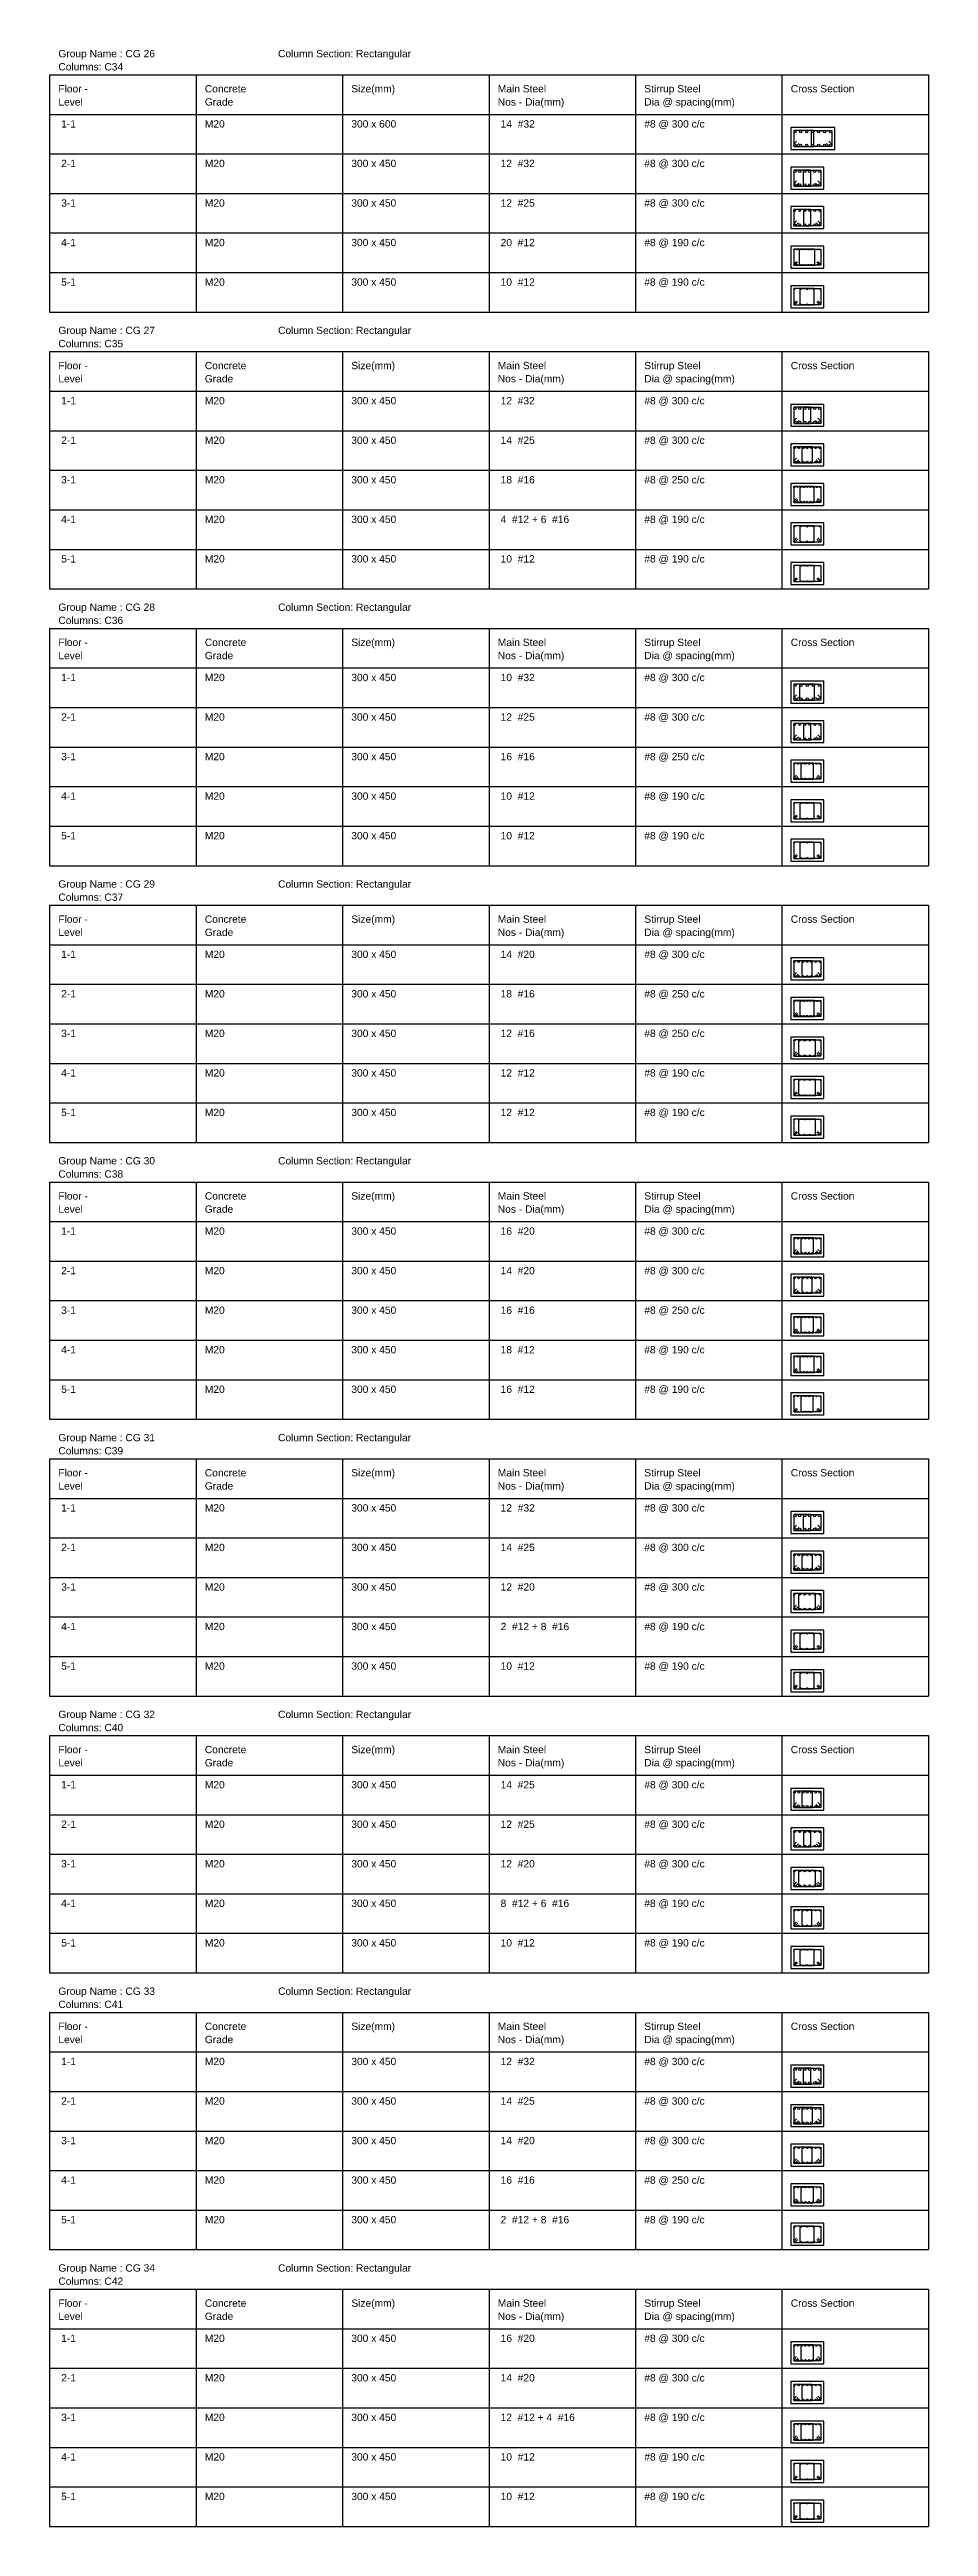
# Model space of a CAD drawing. Extents: x 28 to 264, y -211 to 74.
# Drawn here: x 73.06 to 85.06, y -72.84 to -39.01 of the extents above; entities that cross this region are included whole.
import ezdxf

# ---------------------------------------------------------------- set-up
doc = ezdxf.new("R2010")
doc.units = 0
doc.layers.add('Schedule', color=140, linetype='CONTINUOUS')
doc.styles.add('STRUDS_Arial', font='ARIAL.TTF', dxfattribs={"height": 0.04})

msp = doc.modelspace()

# ---------------------------------------------------------------- texts
at = {"layer": 'Schedule', "style": 'STRUDS_Arial'}
for s, p in [('Group Name : CG 26', (73.178, -39.1201)), ('Columns: C34 ', (73.178, -39.3001)), ('Column Section: Rectangular ', (76.178, -39.1201)), ('Floor - ', (73.178, -39.6001)), ('Concrete', (75.178, -39.6001)), ('Size(mm)', (77.178, -39.6001)), ('Main Steel', (79.178, -39.6001)), ('Stirrup Steel', (81.178, -39.6001)), ('Cross Section', (83.178, -39.6001)), ('Level', (73.178, -39.7801)), ('Grade', (75.178, -39.7801)), ('Nos - Dia(mm)', (79.178, -39.7801)), ('Dia @ spacing(mm)', (81.178, -39.7801)), (' 1-1', (73.178, -40.0801)), ('M20', (75.178, -40.0801)), ('300 x 600 ', (77.178, -40.0801)), (' 14  #32 ', (79.178, -40.0801)), ('#8 @ 300 c/c', (81.178, -40.0801)), (' 2-1', (73.178, -40.6201)), ('M20', (75.178, -40.6201)), ('300 x 450 ', (77.178, -40.6201)), (' 12  #32 ', (79.178, -40.6201)), ('#8 @ 300 c/c', (81.178, -40.6201)), (' 3-1', (73.178, -41.1601)), ('M20', (75.178, -41.1601)), ('300 x 450 ', (77.178, -41.1601)), (' 12  #25 ', (79.178, -41.1601)), ('#8 @ 300 c/c', (81.178, -41.1601)), (' 4-1', (73.178, -41.7001)), ('M20', (75.178, -41.7001)), ('300 x 450 ', (77.178, -41.7001)), (' 20  #12 ', (79.178, -41.7001)), ('#8 @ 190 c/c', (81.178, -41.7001)), (' 5-1', (73.178, -42.2401)), ('M20', (75.178, -42.2401)), ('300 x 450 ', (77.178, -42.2401)), (' 10  #12 ', (79.178, -42.2401)), ('#8 @ 190 c/c', (81.178, -42.2401)), ('Group Name : CG 27', (73.178, -42.9001)), ('Column Section: Rectangular ', (76.178, -42.9001)), ('Columns: C35 ', (73.178, -43.0801)), ('Floor - ', (73.178, -43.3801)), ('Concrete', (75.178, -43.3801)), ('Size(mm)', (77.178, -43.3801)), ('Main Steel', (79.178, -43.3801)), ('Stirrup Steel', (81.178, -43.3801)), ('Cross Section', (83.178, -43.3801)), ('Level', (73.178, -43.5601)), ('Grade', (75.178, -43.5601)), ('Nos - Dia(mm)', (79.178, -43.5601)), ('Dia @ spacing(mm)', (81.178, -43.5601)), (' 1-1', (73.178, -43.8601)), ('M20', (75.178, -43.8601)), ('300 x 450 ', (77.178, -43.8601)), (' 12  #32 ', (79.178, -43.8601)), ('#8 @ 300 c/c', (81.178, -43.8601)), (' 2-1', (73.178, -44.4001)), ('M20', (75.178, -44.4001)), ('300 x 450 ', (77.178, -44.4001)), (' 14  #25 ', (79.178, -44.4001)), ('#8 @ 300 c/c', (81.178, -44.4001)), (' 3-1', (73.178, -44.9401)), ('M20', (75.178, -44.9401)), ('300 x 450 ', (77.178, -44.9401)), (' 18  #16 ', (79.178, -44.9401)), ('#8 @ 250 c/c', (81.178, -44.9401)), (' 4-1', (73.178, -45.4801)), ('M20', (75.178, -45.4801)), ('300 x 450 ', (77.178, -45.4801)), (' 4  #12 + 6  #16 ', (79.178, -45.4801)), ('#8 @ 190 c/c', (81.178, -45.4801)), (' 5-1', (73.178, -46.0201)), ('M20', (75.178, -46.0201)), ('300 x 450 ', (77.178, -46.0201)), (' 10  #12 ', (79.178, -46.0201)), ('#8 @ 190 c/c', (81.178, -46.0201)), ('Group Name : CG 28', (73.178, -46.6801)), ('Column Section: Rectangular ', (76.178, -46.6801)), ('Columns: C36 ', (73.178, -46.8601)), ('Floor - ', (73.178, -47.1601)), ('Level', (73.178, -47.3401)), ('Grade', (75.178, -47.3401)), ('Concrete', (75.178, -47.1601)), ('Size(mm)', (77.178, -47.1601)), ('Main Steel', (79.178, -47.1601)), ('Nos - Dia(mm)', (79.178, -47.3401)), ('Stirrup Steel', (81.178, -47.1601)), ('Dia @ spacing(mm)', (81.178, -47.3401)), ('Cross Section', (83.178, -47.1601)), (' 1-1', (73.178, -47.6401)), ('M20', (75.178, -47.6401)), ('300 x 450 ', (77.178, -47.6401)), (' 10  #32 ', (79.178, -47.6401)), ('#8 @ 300 c/c', (81.178, -47.6401)), (' 2-1', (73.178, -48.1801)), ('M20', (75.178, -48.1801)), ('300 x 450 ', (77.178, -48.1801)), (' 12  #25 ', (79.178, -48.1801)), ('#8 @ 300 c/c', (81.178, -48.1801)), (' 3-1', (73.178, -48.7201)), ('M20', (75.178, -48.7201)), ('300 x 450 ', (77.178, -48.7201)), (' 16  #16 ', (79.178, -48.7201)), ('#8 @ 250 c/c', (81.178, -48.7201)), (' 4-1', (73.178, -49.2601)), ('M20', (75.178, -49.2601)), ('300 x 450 ', (77.178, -49.2601)), (' 10  #12 ', (79.178, -49.2601)), ('#8 @ 190 c/c', (81.178, -49.2601)), (' 5-1', (73.178, -49.8001)), ('M20', (75.178, -49.8001)), ('300 x 450 ', (77.178, -49.8001)), (' 10  #12 ', (79.178, -49.8001)), ('#8 @ 190 c/c', (81.178, -49.8001)), ('Group Name : CG 29', (73.178, -50.4601)), ('Column Section: Rectangular ', (76.178, -50.4601)), ('Columns: C37 ', (73.178, -50.6401)), ('Floor - ', (73.178, -50.9401)), ('Level', (73.178, -51.1201)), ('Grade', (75.178, -51.1201)), ('Concrete', (75.178, -50.9401)), ('Size(mm)', (77.178, -50.9401)), ('Main Steel', (79.178, -50.9401)), ('Nos - Dia(mm)', (79.178, -51.1201)), ('Stirrup Steel', (81.178, -50.9401)), ('Dia @ spacing(mm)', (81.178, -51.1201)), ('Cross Section', (83.178, -50.9401)), (' 1-1', (73.178, -51.4201)), ('M20', (75.178, -51.4201)), ('300 x 450 ', (77.178, -51.4201)), (' 14  #20 ', (79.178, -51.4201)), ('#8 @ 300 c/c', (81.178, -51.4201)), (' 2-1', (73.178, -51.9601)), ('M20', (75.178, -51.9601)), ('300 x 450 ', (77.178, -51.9601)), (' 18  #16 ', (79.178, -51.9601)), ('#8 @ 250 c/c', (81.178, -51.9601)), (' 3-1', (73.178, -52.5001)), ('M20', (75.178, -52.5001)), ('300 x 450 ', (77.178, -52.5001)), (' 12  #16 ', (79.178, -52.5001)), ('#8 @ 250 c/c', (81.178, -52.5001)), (' 4-1', (73.178, -53.0401)), ('M20', (75.178, -53.0401)), ('300 x 450 ', (77.178, -53.0401)), (' 12  #12 ', (79.178, -53.0401)), ('#8 @ 190 c/c', (81.178, -53.0401)), (' 5-1', (73.178, -53.5801)), ('M20', (75.178, -53.5801)), ('300 x 450 ', (77.178, -53.5801)), (' 12  #12 ', (79.178, -53.5801)), ('#8 @ 190 c/c', (81.178, -53.5801)), ('Group Name : CG 30', (73.178, -54.2401)), ('Columns: C38 ', (73.178, -54.4201)), ('Column Section: Rectangular ', (76.178, -54.2401)), ('Floor - ', (73.178, -54.7201)), ('Level', (73.178, -54.9001)), ('Grade', (75.178, -54.9001)), ('Concrete', (75.178, -54.7201)), ('Size(mm)', (77.178, -54.7201)), ('Main Steel', (79.178, -54.7201)), ('Nos - Dia(mm)', (79.178, -54.9001)), ('Stirrup Steel', (81.178, -54.7201)), ('Dia @ spacing(mm)', (81.178, -54.9001)), ('Cross Section', (83.178, -54.7201)), (' 1-1', (73.178, -55.2001)), ('M20', (75.178, -55.2001)), ('300 x 450 ', (77.178, -55.2001)), (' 16  #20 ', (79.178, -55.2001)), ('#8 @ 300 c/c', (81.178, -55.2001)), (' 2-1', (73.178, -55.7401)), ('M20', (75.178, -55.7401)), ('300 x 450 ', (77.178, -55.7401)), (' 14  #20 ', (79.178, -55.7401)), ('#8 @ 300 c/c', (81.178, -55.7401)), (' 3-1', (73.178, -56.2801)), ('M20', (75.178, -56.2801)), ('300 x 450 ', (77.178, -56.2801)), (' 16  #16 ', (79.178, -56.2801)), ('#8 @ 250 c/c', (81.178, -56.2801)), (' 4-1', (73.178, -56.8201)), ('M20', (75.178, -56.8201)), ('300 x 450 ', (77.178, -56.8201)), (' 18  #12 ', (79.178, -56.8201)), ('#8 @ 190 c/c', (81.178, -56.8201)), (' 5-1', (73.178, -57.3601)), ('M20', (75.178, -57.3601)), ('300 x 450 ', (77.178, -57.3601)), (' 16  #12 ', (79.178, -57.3601)), ('#8 @ 190 c/c', (81.178, -57.3601)), ('Group Name : CG 31', (73.178, -58.0201)), ('Columns: C39 ', (73.178, -58.2001)), ('Column Section: Rectangular ', (76.178, -58.0201)), ('Floor - ', (73.178, -58.5001)), ('Concrete', (75.178, -58.5001)), ('Size(mm)', (77.178, -58.5001)), ('Main Steel', (79.178, -58.5001)), ('Stirrup Steel', (81.178, -58.5001)), ('Cross Section', (83.178, -58.5001)), ('Level', (73.178, -58.6801)), ('Grade', (75.178, -58.6801)), ('Nos - Dia(mm)', (79.178, -58.6801)), ('Dia @ spacing(mm)', (81.178, -58.6801)), (' 1-1', (73.178, -58.9801)), ('M20', (75.178, -58.9801)), ('300 x 450 ', (77.178, -58.9801)), (' 12  #32 ', (79.178, -58.9801)), ('#8 @ 300 c/c', (81.178, -58.9801)), (' 2-1', (73.178, -59.5201)), ('M20', (75.178, -59.5201)), ('300 x 450 ', (77.178, -59.5201)), (' 14  #25 ', (79.178, -59.5201)), ('#8 @ 300 c/c', (81.178, -59.5201)), (' 3-1', (73.178, -60.0601)), ('M20', (75.178, -60.0601)), ('300 x 450 ', (77.178, -60.0601)), (' 12  #20 ', (79.178, -60.0601)), ('#8 @ 300 c/c', (81.178, -60.0601)), (' 4-1', (73.178, -60.6001)), ('M20', (75.178, -60.6001)), ('300 x 450 ', (77.178, -60.6001)), (' 2  #12 + 8  #16 ', (79.178, -60.6001)), ('#8 @ 190 c/c', (81.178, -60.6001)), (' 5-1', (73.178, -61.1401)), ('M20', (75.178, -61.1401)), ('300 x 450 ', (77.178, -61.1401)), (' 10  #12 ', (79.178, -61.1401)), ('#8 @ 190 c/c', (81.178, -61.1401)), ('Group Name : CG 32', (73.178, -61.8001)), ('Columns: C40 ', (73.178, -61.9801)), ('Column Section: Rectangular ', (76.178, -61.8001)), ('Floor - ', (73.178, -62.2801)), ('Concrete', (75.178, -62.2801)), ('Size(mm)', (77.178, -62.2801)), ('Main Steel', (79.178, -62.2801)), ('Stirrup Steel', (81.178, -62.2801)), ('Cross Section', (83.178, -62.2801)), ('Level', (73.178, -62.4601)), ('Grade', (75.178, -62.4601)), ('Nos - Dia(mm)', (79.178, -62.4601)), ('Dia @ spacing(mm)', (81.178, -62.4601)), (' 1-1', (73.178, -62.7601)), ('M20', (75.178, -62.7601)), ('300 x 450 ', (77.178, -62.7601)), (' 14  #25 ', (79.178, -62.7601)), ('#8 @ 300 c/c', (81.178, -62.7601)), (' 2-1', (73.178, -63.3001)), ('M20', (75.178, -63.3001)), ('300 x 450 ', (77.178, -63.3001)), (' 12  #25 ', (79.178, -63.3001)), ('#8 @ 300 c/c', (81.178, -63.3001)), (' 3-1', (73.178, -63.8401)), ('M20', (75.178, -63.8401)), ('300 x 450 ', (77.178, -63.8401)), (' 12  #20 ', (79.178, -63.8401)), ('#8 @ 300 c/c', (81.178, -63.8401)), (' 4-1', (73.178, -64.3801)), ('M20', (75.178, -64.3801)), ('300 x 450 ', (77.178, -64.3801)), (' 8  #12 + 6  #16 ', (79.178, -64.3801)), ('#8 @ 190 c/c', (81.178, -64.3801)), (' 5-1', (73.178, -64.9201)), ('M20', (75.178, -64.9201)), ('300 x 450 ', (77.178, -64.9201)), (' 10  #12 ', (79.178, -64.9201)), ('#8 @ 190 c/c', (81.178, -64.9201)), ('Group Name : CG 33', (73.178, -65.5801)), ('Column Section: Rectangular ', (76.178, -65.5801)), ('Columns: C41 ', (73.178, -65.7601)), ('Floor - ', (73.178, -66.0601)), ('Concrete', (75.178, -66.0601)), ('Size(mm)', (77.178, -66.0601)), ('Main Steel', (79.178, -66.0601)), ('Stirrup Steel', (81.178, -66.0601)), ('Cross Section', (83.178, -66.0601)), ('Level', (73.178, -66.2401)), ('Grade', (75.178, -66.2401)), ('Nos - Dia(mm)', (79.178, -66.2401)), ('Dia @ spacing(mm)', (81.178, -66.2401)), (' 1-1', (73.178, -66.5401)), ('M20', (75.178, -66.5401)), ('300 x 450 ', (77.178, -66.5401)), (' 12  #32 ', (79.178, -66.5401)), ('#8 @ 300 c/c', (81.178, -66.5401)), (' 2-1', (73.178, -67.0801)), ('M20', (75.178, -67.0801)), ('300 x 450 ', (77.178, -67.0801)), (' 14  #25 ', (79.178, -67.0801)), ('#8 @ 300 c/c', (81.178, -67.0801)), (' 3-1', (73.178, -67.6201)), ('M20', (75.178, -67.6201)), ('300 x 450 ', (77.178, -67.6201)), (' 14  #20 ', (79.178, -67.6201)), ('#8 @ 300 c/c', (81.178, -67.6201)), (' 4-1', (73.178, -68.1601)), ('M20', (75.178, -68.1601)), ('300 x 450 ', (77.178, -68.1601)), (' 16  #16 ', (79.178, -68.1601)), ('#8 @ 250 c/c', (81.178, -68.1601)), (' 5-1', (73.178, -68.7001)), ('M20', (75.178, -68.7001)), ('300 x 450 ', (77.178, -68.7001)), (' 2  #12 + 8  #16 ', (79.178, -68.7001)), ('#8 @ 190 c/c', (81.178, -68.7001)), ('Group Name : CG 34', (73.178, -69.3601)), ('Column Section: Rectangular ', (76.178, -69.3601)), ('Columns: C42 ', (73.178, -69.5401)), ('Floor - ', (73.178, -69.8401)), ('Level', (73.178, -70.0201)), ('Grade', (75.178, -70.0201)), ('Concrete', (75.178, -69.8401)), ('Size(mm)', (77.178, -69.8401)), ('Main Steel', (79.178, -69.8401)), ('Nos - Dia(mm)', (79.178, -70.0201)), ('Stirrup Steel', (81.178, -69.8401)), ('Dia @ spacing(mm)', (81.178, -70.0201)), ('Cross Section', (83.178, -69.8401)), (' 1-1', (73.178, -70.3201)), ('M20', (75.178, -70.3201)), ('300 x 450 ', (77.178, -70.3201)), (' 16  #20 ', (79.178, -70.3201)), ('#8 @ 300 c/c', (81.178, -70.3201)), (' 2-1', (73.178, -70.8601)), ('M20', (75.178, -70.8601)), ('300 x 450 ', (77.178, -70.8601)), (' 14  #20 ', (79.178, -70.8601)), ('#8 @ 300 c/c', (81.178, -70.8601)), (' 3-1', (73.178, -71.4001)), ('M20', (75.178, -71.4001)), ('300 x 450 ', (77.178, -71.4001)), (' 12  #12 + 4  #16 ', (79.178, -71.4001)), ('#8 @ 190 c/c', (81.178, -71.4001)), (' 4-1', (73.178, -71.9401)), ('M20', (75.178, -71.9401)), ('300 x 450 ', (77.178, -71.9401)), (' 10  #12 ', (79.178, -71.9401)), ('#8 @ 190 c/c', (81.178, -71.9401)), (' 5-1', (73.178, -72.4801)), ('M20', (75.178, -72.4801)), ('300 x 450 ', (77.178, -72.4801)), (' 10  #12 ', (79.178, -72.4801)), ('#8 @ 190 c/c', (81.178, -72.4801))]:
    msp.add_text(s, height=0.1, dxfattribs=at).set_placement(p)

# ---------------------------------------------------------------- linework, layer by layer
at = {"layer": 'Schedule'}
for p, q in [((73.058, -39.3601), (85.058, -39.3601)), ((73.058, -39.3601), (73.058, -42.6001)), ((75.058, -39.3601), (75.058, -42.6001)), ((77.058, -39.3601), (77.058, -42.6001)), ((79.058, -39.3601), (79.058, -42.6001)), ((81.058, -39.3601), (81.058, -42.6001)), ((83.058, -39.3601), (83.058, -42.6001)), ((85.058, -39.3601), (85.058, -42.6001)), ((73.058, -39.9001), (85.058, -39.9001)), ((83.778, -40.0801), (83.178, -40.0801)), ((83.178, -40.0801), (83.178, -40.3801)), ((83.494, -40.1201), (83.218, -40.1201)), ((83.218, -40.1201), (83.218, -40.3401)), ((83.462, -40.3401), (83.462, -40.1201)), ((83.462, -40.1201), (83.738, -40.1201)), ((83.494, -40.3401), (83.494, -40.1201)), ((83.738, -40.1201), (83.738, -40.3401)), ((83.778, -40.3801), (83.778, -40.0801)), ((73.058, -40.4401), (85.058, -40.4401)), ((83.178, -40.3801), (83.778, -40.3801)), ((83.218, -40.3081), (83.258, -40.2681)), ((83.218, -40.3401), (83.494, -40.3401)), ((83.25, -40.3401), (83.29, -40.3001)), ((83.738, -40.3401), (83.462, -40.3401)), ((83.706, -40.3401), (83.666, -40.3001)), ((83.738, -40.3081), (83.698, -40.2681)), ((83.628, -40.6201), (83.178, -40.6201)), ((83.178, -40.6201), (83.178, -40.9201)), ((83.178, -40.9201), (83.628, -40.9201)), ((83.4528, -40.6601), (83.218, -40.6601)), ((83.218, -40.6601), (83.218, -40.8801)), ((83.218, -40.8481), (83.258, -40.8081)), ((83.218, -40.8801), (83.4528, -40.8801)), ((83.25, -40.8801), (83.29, -40.8401)), ((83.3532, -40.8801), (83.3532, -40.6601)), ((83.3532, -40.6601), (83.588, -40.6601)), ((83.588, -40.8801), (83.3532, -40.8801)), ((83.4528, -40.8801), (83.4528, -40.6601)), ((83.556, -40.8801), (83.516, -40.8401)), ((83.588, -40.8481), (83.548, -40.8081)), ((83.588, -40.6601), (83.588, -40.8801)), ((83.628, -40.9201), (83.628, -40.6201)), ((73.058, -40.9801), (85.058, -40.9801)), ((83.628, -41.1601), (83.178, -41.1601)), ((83.178, -41.1601), (83.178, -41.4601)), ((83.45, -41.2001), (83.218, -41.2001)), ((83.218, -41.2001), (83.218, -41.4201)), ((83.356, -41.4201), (83.356, -41.2001)), ((83.356, -41.2001), (83.588, -41.2001)), ((83.45, -41.4201), (83.45, -41.2001)), ((83.588, -41.2001), (83.588, -41.4201)), ((83.628, -41.4601), (83.628, -41.1601)), ((73.058, -41.5201), (85.058, -41.5201)), ((83.178, -41.4601), (83.628, -41.4601)), ((83.218, -41.3951), (83.258, -41.3551)), ((83.218, -41.4201), (83.45, -41.4201)), ((83.243, -41.4201), (83.283, -41.3801)), ((83.588, -41.4201), (83.356, -41.4201)), ((83.563, -41.4201), (83.523, -41.3801)), ((83.588, -41.3951), (83.548, -41.3551)), ((83.628, -41.7001), (83.178, -41.7001)), ((83.178, -41.7001), (83.178, -42.0001)), ((83.5085, -41.7401), (83.218, -41.7401)), ((83.218, -41.7401), (83.218, -41.9601)), ((83.218, -41.9481), (83.258, -41.9081)), ((83.23, -41.9601), (83.27, -41.9201)), ((83.2976, -41.9601), (83.2976, -41.7401)), ((83.2976, -41.7401), (83.588, -41.7401)), ((83.5085, -41.9601), (83.5085, -41.7401)), ((83.576, -41.9601), (83.536, -41.9201)), ((83.588, -41.9481), (83.548, -41.9081)), ((83.588, -41.7401), (83.588, -41.9601)), ((83.628, -42.0001), (83.628, -41.7001)), ((73.058, -42.0601), (85.058, -42.0601)), ((83.178, -42.0001), (83.628, -42.0001)), ((83.628, -42.2401), (83.178, -42.2401)), ((83.178, -42.2401), (83.178, -42.5401)), ((83.218, -41.9601), (83.5085, -41.9601)), ((83.4985, -42.2801), (83.218, -42.2801)), ((83.218, -42.2801), (83.218, -42.5001)), ((83.588, -41.9601), (83.2976, -41.9601)), ((83.3075, -42.5001), (83.3075, -42.2801)), ((83.3075, -42.2801), (83.588, -42.2801)), ((83.4985, -42.5001), (83.4985, -42.2801)), ((83.588, -42.2801), (83.588, -42.5001)), ((83.628, -42.5401), (83.628, -42.2401)), ((73.058, -42.6001), (85.058, -42.6001)), ((83.178, -42.5401), (83.628, -42.5401)), ((83.218, -42.4881), (83.258, -42.4481)), ((83.218, -42.5001), (83.4985, -42.5001)), ((83.23, -42.5001), (83.27, -42.4601)), ((83.588, -42.5001), (83.3075, -42.5001)), ((83.576, -42.5001), (83.536, -42.4601)), ((83.588, -42.4881), (83.548, -42.4481)), ((73.058, -43.1401), (85.058, -43.1401)), ((73.058, -43.1401), (73.058, -46.3801)), ((75.058, -43.1401), (75.058, -46.3801)), ((77.058, -43.1401), (77.058, -46.3801)), ((79.058, -43.1401), (79.058, -46.3801)), ((81.058, -43.1401), (81.058, -46.3801)), ((83.058, -43.1401), (83.058, -46.3801)), ((85.058, -43.1401), (85.058, -46.3801)), ((73.058, -43.6801), (85.058, -43.6801)), ((83.628, -43.8601), (83.178, -43.8601)), ((83.178, -43.8601), (83.178, -44.1601)), ((83.4528, -43.9001), (83.218, -43.9001)), ((83.218, -43.9001), (83.218, -44.1201)), ((83.3532, -44.1201), (83.3532, -43.9001)), ((83.3532, -43.9001), (83.588, -43.9001)), ((83.4528, -44.1201), (83.4528, -43.9001)), ((83.588, -43.9001), (83.588, -44.1201)), ((83.628, -44.1601), (83.628, -43.8601)), ((73.058, -44.2201), (85.058, -44.2201)), ((83.178, -44.1601), (83.628, -44.1601)), ((83.218, -44.0881), (83.258, -44.0481)), ((83.218, -44.1201), (83.4528, -44.1201)), ((83.25, -44.1201), (83.29, -44.0801)), ((83.588, -44.1201), (83.3532, -44.1201)), ((83.556, -44.1201), (83.516, -44.0801)), ((83.588, -44.0881), (83.548, -44.0481)), ((83.628, -44.4001), (83.178, -44.4001)), ((83.178, -44.4001), (83.178, -44.7001)), ((83.473, -44.4401), (83.218, -44.4401)), ((83.218, -44.4401), (83.218, -44.6601)), ((83.218, -44.6351), (83.258, -44.5951)), ((83.243, -44.6601), (83.283, -44.6201)), ((83.333, -44.6601), (83.333, -44.4401)), ((83.333, -44.4401), (83.588, -44.4401)), ((83.473, -44.6601), (83.473, -44.4401)), ((83.563, -44.6601), (83.523, -44.6201)), ((83.588, -44.6351), (83.548, -44.5951)), ((83.588, -44.4401), (83.588, -44.6601)), ((83.628, -44.7001), (83.628, -44.4001)), ((73.058, -44.7601), (85.058, -44.7601)), ((83.178, -44.7001), (83.628, -44.7001)), ((83.628, -44.9401), (83.178, -44.9401)), ((83.178, -44.9401), (83.178, -45.2401)), ((83.218, -44.6601), (83.473, -44.6601)), ((83.4995, -44.9801), (83.218, -44.9801)), ((83.218, -44.9801), (83.218, -45.2001)), ((83.3065, -45.2001), (83.3065, -44.9801)), ((83.3065, -44.9801), (83.588, -44.9801)), ((83.588, -44.6601), (83.333, -44.6601)), ((83.4995, -45.2001), (83.4995, -44.9801)), ((83.588, -44.9801), (83.588, -45.2001)), ((83.628, -45.2401), (83.628, -44.9401)), ((73.058, -45.3001), (85.058, -45.3001)), ((83.178, -45.2401), (83.628, -45.2401)), ((83.218, -45.1841), (83.258, -45.1441)), ((83.218, -45.2001), (83.4995, -45.2001)), ((83.234, -45.2001), (83.274, -45.1601)), ((83.588, -45.2001), (83.3065, -45.2001)), ((83.572, -45.2001), (83.532, -45.1601)), ((83.588, -45.1841), (83.548, -45.1441)), ((83.628, -45.4801), (83.178, -45.4801)), ((83.178, -45.4801), (83.178, -45.7801)), ((83.4955, -45.5201), (83.218, -45.5201)), ((83.218, -45.5201), (83.218, -45.7401)), ((83.3065, -45.7401), (83.3065, -45.5201)), ((83.3065, -45.5201), (83.588, -45.5201)), ((83.4955, -45.7401), (83.4955, -45.5201)), ((83.588, -45.5201), (83.588, -45.7401)), ((83.628, -45.7801), (83.628, -45.4801)), ((73.058, -45.8401), (85.058, -45.8401)), ((83.178, -45.7801), (83.628, -45.7801)), ((83.218, -45.7241), (83.258, -45.6841)), ((83.218, -45.7401), (83.4955, -45.7401)), ((83.234, -45.7401), (83.274, -45.7001)), ((83.588, -45.7401), (83.3065, -45.7401)), ((83.572, -45.7401), (83.532, -45.7001)), ((83.588, -45.7241), (83.548, -45.6841)), ((83.628, -46.0201), (83.178, -46.0201)), ((83.178, -46.0201), (83.178, -46.3201)), ((83.178, -46.3201), (83.628, -46.3201)), ((83.4985, -46.0601), (83.218, -46.0601)), ((83.218, -46.0601), (83.218, -46.2801)), ((83.218, -46.2681), (83.258, -46.2281)), ((83.218, -46.2801), (83.4985, -46.2801)), ((83.23, -46.2801), (83.27, -46.2401)), ((83.3075, -46.2801), (83.3075, -46.0601)), ((83.3075, -46.0601), (83.588, -46.0601)), ((83.588, -46.2801), (83.3075, -46.2801)), ((83.4985, -46.2801), (83.4985, -46.0601)), ((83.576, -46.2801), (83.536, -46.2401)), ((83.588, -46.2681), (83.548, -46.2281)), ((83.588, -46.0601), (83.588, -46.2801)), ((83.628, -46.3201), (83.628, -46.0201)), ((73.058, -46.3801), (85.058, -46.3801)), ((73.058, -46.9201), (85.058, -46.9201)), ((73.058, -46.9201), (73.058, -50.1601)), ((75.058, -46.9201), (75.058, -50.1601)), ((77.058, -46.9201), (77.058, -50.1601)), ((79.058, -46.9201), (79.058, -50.1601)), ((81.058, -46.9201), (81.058, -50.1601)), ((83.058, -46.9201), (83.058, -50.1601)), ((85.058, -46.9201), (85.058, -50.1601)), ((73.058, -47.4601), (85.058, -47.4601)), ((83.628, -47.6401), (83.178, -47.6401)), ((83.178, -47.6401), (83.178, -47.9401)), ((83.5035, -47.6801), (83.218, -47.6801)), ((83.218, -47.6801), (83.218, -47.9001)), ((83.3025, -47.9001), (83.3025, -47.6801)), ((83.3025, -47.6801), (83.588, -47.6801)), ((83.5035, -47.9001), (83.5035, -47.6801)), ((83.588, -47.6801), (83.588, -47.9001)), ((83.628, -47.9401), (83.628, -47.6401)), ((73.058, -48.0001), (85.058, -48.0001)), ((83.178, -47.9401), (83.628, -47.9401)), ((83.218, -47.8681), (83.258, -47.8281)), ((83.218, -47.9001), (83.5035, -47.9001)), ((83.25, -47.9001), (83.29, -47.8601)), ((83.588, -47.9001), (83.3025, -47.9001)), ((83.556, -47.9001), (83.516, -47.8601)), ((83.588, -47.8681), (83.548, -47.8281)), ((83.628, -48.1801), (83.178, -48.1801)), ((83.178, -48.1801), (83.178, -48.4801)), ((83.45, -48.2201), (83.218, -48.2201)), ((83.218, -48.2201), (83.218, -48.4401)), ((83.356, -48.4401), (83.356, -48.2201)), ((83.356, -48.2201), (83.588, -48.2201)), ((83.45, -48.4401), (83.45, -48.2201)), ((83.588, -48.2201), (83.588, -48.4401)), ((83.628, -48.4801), (83.628, -48.1801)), ((73.058, -48.5401), (85.058, -48.5401)), ((83.178, -48.4801), (83.628, -48.4801)), ((83.218, -48.4151), (83.258, -48.3751)), ((83.218, -48.4401), (83.45, -48.4401)), ((83.243, -48.4401), (83.283, -48.4001)), ((83.588, -48.4401), (83.356, -48.4401)), ((83.563, -48.4401), (83.523, -48.4001)), ((83.588, -48.4151), (83.548, -48.3751)), ((83.628, -48.7201), (83.178, -48.7201)), ((83.178, -48.7201), (83.178, -49.0201)), ((83.178, -49.0201), (83.628, -49.0201)), ((83.4869, -48.7601), (83.218, -48.7601)), ((83.218, -48.7601), (83.218, -48.9801)), ((83.218, -48.9641), (83.258, -48.9241)), ((83.218, -48.9801), (83.4869, -48.9801)), ((83.234, -48.9801), (83.274, -48.9401)), ((83.3192, -48.9801), (83.3192, -48.7601)), ((83.3192, -48.7601), (83.588, -48.7601)), ((83.588, -48.9801), (83.3192, -48.9801)), ((83.4869, -48.9801), (83.4869, -48.7601)), ((83.572, -48.9801), (83.532, -48.9401)), ((83.588, -48.9641), (83.548, -48.9241)), ((83.588, -48.7601), (83.588, -48.9801)), ((83.628, -49.0201), (83.628, -48.7201)), ((73.058, -49.0801), (85.058, -49.0801)), ((83.628, -49.2601), (83.178, -49.2601)), ((83.178, -49.2601), (83.178, -49.5601)), ((83.4985, -49.3001), (83.218, -49.3001)), ((83.218, -49.3001), (83.218, -49.5201)), ((83.3075, -49.5201), (83.3075, -49.3001)), ((83.3075, -49.3001), (83.588, -49.3001)), ((83.4985, -49.5201), (83.4985, -49.3001)), ((83.588, -49.3001), (83.588, -49.5201)), ((83.628, -49.5601), (83.628, -49.2601)), ((73.058, -49.6201), (85.058, -49.6201)), ((83.178, -49.5601), (83.628, -49.5601)), ((83.218, -49.5081), (83.258, -49.4681)), ((83.218, -49.5201), (83.4985, -49.5201)), ((83.23, -49.5201), (83.27, -49.4801)), ((83.588, -49.5201), (83.3075, -49.5201)), ((83.576, -49.5201), (83.536, -49.4801)), ((83.588, -49.5081), (83.548, -49.4681)), ((83.628, -49.8001), (83.178, -49.8001)), ((83.178, -49.8001), (83.178, -50.1001)), ((83.4985, -49.8401), (83.218, -49.8401)), ((83.218, -49.8401), (83.218, -50.0601)), ((83.218, -50.0481), (83.258, -50.0081)), ((83.218, -50.0601), (83.4985, -50.0601)), ((83.23, -50.0601), (83.27, -50.0201)), ((83.3075, -50.0601), (83.3075, -49.8401)), ((83.3075, -49.8401), (83.588, -49.8401)), ((83.588, -50.0601), (83.3075, -50.0601)), ((83.4985, -50.0601), (83.4985, -49.8401)), ((83.576, -50.0601), (83.536, -50.0201)), ((83.588, -50.0481), (83.548, -50.0081)), ((83.588, -49.8401), (83.588, -50.0601)), ((83.628, -50.1001), (83.628, -49.8001)), ((73.058, -50.1601), (85.058, -50.1601)), ((83.178, -50.1001), (83.628, -50.1001)), ((73.058, -50.7001), (85.058, -50.7001)), ((73.058, -50.7001), (73.058, -53.9401)), ((75.058, -50.7001), (75.058, -53.9401)), ((77.058, -50.7001), (77.058, -53.9401)), ((79.058, -50.7001), (79.058, -53.9401)), ((81.058, -50.7001), (81.058, -53.9401)), ((83.058, -50.7001), (83.058, -53.9401)), ((85.058, -50.7001), (85.058, -53.9401)), ((73.058, -51.2401), (85.058, -51.2401)), ((83.628, -51.4201), (83.178, -51.4201)), ((83.178, -51.4201), (83.178, -51.7201)), ((83.178, -51.7201), (83.628, -51.7201)), ((83.4714, -51.4601), (83.218, -51.4601)), ((83.218, -51.4601), (83.218, -51.6801)), ((83.218, -51.6601), (83.258, -51.6201)), ((83.218, -51.6801), (83.4714, -51.6801)), ((83.238, -51.6801), (83.278, -51.6401)), ((83.3347, -51.6801), (83.3347, -51.4601)), ((83.3347, -51.4601), (83.588, -51.4601)), ((83.588, -51.6801), (83.3347, -51.6801)), ((83.4714, -51.6801), (83.4714, -51.4601)), ((83.568, -51.6801), (83.528, -51.6401)), ((83.588, -51.6601), (83.548, -51.6201)), ((83.588, -51.4601), (83.588, -51.6801)), ((83.628, -51.7201), (83.628, -51.4201)), ((73.058, -51.7801), (85.058, -51.7801)), ((83.628, -51.9601), (83.178, -51.9601)), ((83.178, -51.9601), (83.178, -52.2601)), ((83.4995, -52.0001), (83.218, -52.0001)), ((83.218, -52.0001), (83.218, -52.2201)), ((83.3065, -52.2201), (83.3065, -52.0001)), ((83.3065, -52.0001), (83.588, -52.0001)), ((83.4995, -52.2201), (83.4995, -52.0001)), ((83.588, -52.0001), (83.588, -52.2201)), ((83.628, -52.2601), (83.628, -51.9601)), ((73.058, -52.3201), (85.058, -52.3201)), ((83.178, -52.2601), (83.628, -52.2601)), ((83.218, -52.2041), (83.258, -52.1641)), ((83.218, -52.2201), (83.4995, -52.2201)), ((83.234, -52.2201), (83.274, -52.1801)), ((83.588, -52.2201), (83.3065, -52.2201)), ((83.572, -52.2201), (83.532, -52.1801)), ((83.588, -52.2041), (83.548, -52.1641)), ((83.628, -52.5001), (83.178, -52.5001)), ((83.178, -52.5001), (83.178, -52.8001)), ((83.5172, -52.5401), (83.218, -52.5401)), ((83.218, -52.5401), (83.218, -52.7601)), ((83.218, -52.7441), (83.258, -52.7041)), ((83.218, -52.7601), (83.5172, -52.7601)), ((83.234, -52.7601), (83.274, -52.7201)), ((83.2888, -52.7601), (83.2888, -52.5401)), ((83.2888, -52.5401), (83.588, -52.5401)), ((83.588, -52.7601), (83.2888, -52.7601)), ((83.5172, -52.7601), (83.5172, -52.5401)), ((83.572, -52.7601), (83.532, -52.7201)), ((83.588, -52.7441), (83.548, -52.7041)), ((83.588, -52.5401), (83.588, -52.7601)), ((83.628, -52.8001), (83.628, -52.5001)), ((73.058, -52.8601), (85.058, -52.8601)), ((83.178, -52.8001), (83.628, -52.8001)), ((83.628, -53.0401), (83.178, -53.0401)), ((83.178, -53.0401), (83.178, -53.3401)), ((83.5164, -53.0801), (83.218, -53.0801)), ((83.218, -53.0801), (83.218, -53.3001)), ((83.2896, -53.3001), (83.2896, -53.0801)), ((83.2896, -53.0801), (83.588, -53.0801)), ((83.5164, -53.3001), (83.5164, -53.0801)), ((83.588, -53.0801), (83.588, -53.3001)), ((83.628, -53.3401), (83.628, -53.0401)), ((73.058, -53.4001), (85.058, -53.4001)), ((83.178, -53.3401), (83.628, -53.3401)), ((83.218, -53.2881), (83.258, -53.2481)), ((83.218, -53.3001), (83.5164, -53.3001)), ((83.23, -53.3001), (83.27, -53.2601)), ((83.588, -53.3001), (83.2896, -53.3001)), ((83.576, -53.3001), (83.536, -53.2601)), ((83.588, -53.2881), (83.548, -53.2481)), ((83.628, -53.5801), (83.178, -53.5801)), ((83.178, -53.5801), (83.178, -53.8801)), ((83.5164, -53.6201), (83.218, -53.6201)), ((83.218, -53.6201), (83.218, -53.8401)), ((83.2896, -53.8401), (83.2896, -53.6201)), ((83.2896, -53.6201), (83.588, -53.6201)), ((83.5164, -53.8401), (83.5164, -53.6201)), ((83.588, -53.6201), (83.588, -53.8401)), ((83.628, -53.8801), (83.628, -53.5801)), ((73.058, -53.9401), (85.058, -53.9401)), ((83.178, -53.8801), (83.628, -53.8801)), ((83.218, -53.8281), (83.258, -53.7881)), ((83.218, -53.8401), (83.5164, -53.8401)), ((83.23, -53.8401), (83.27, -53.8001)), ((83.588, -53.8401), (83.2896, -53.8401)), ((83.576, -53.8401), (83.536, -53.8001)), ((83.588, -53.8281), (83.548, -53.7881)), ((73.058, -54.4801), (85.058, -54.4801)), ((73.058, -54.4801), (73.058, -57.7201)), ((75.058, -54.4801), (75.058, -57.7201)), ((77.058, -54.4801), (77.058, -57.7201)), ((79.058, -54.4801), (79.058, -57.7201)), ((81.058, -54.4801), (81.058, -57.7201)), ((83.058, -54.4801), (83.058, -57.7201)), ((85.058, -54.4801), (85.058, -57.7201)), ((73.058, -55.0201), (85.058, -55.0201)), ((83.628, -55.2001), (83.178, -55.2001)), ((83.178, -55.2001), (83.178, -55.5001)), ((83.488, -55.2401), (83.218, -55.2401)), ((83.218, -55.2401), (83.218, -55.4601)), ((83.218, -55.4401), (83.258, -55.4001)), ((83.218, -55.4601), (83.488, -55.4601)), ((83.238, -55.4601), (83.278, -55.4201)), ((83.318, -55.4601), (83.318, -55.2401)), ((83.318, -55.2401), (83.588, -55.2401)), ((83.588, -55.4601), (83.318, -55.4601)), ((83.488, -55.4601), (83.488, -55.2401)), ((83.568, -55.4601), (83.528, -55.4201)), ((83.588, -55.4401), (83.548, -55.4001)), ((83.588, -55.2401), (83.588, -55.4601)), ((83.628, -55.5001), (83.628, -55.2001)), ((73.058, -55.5601), (85.058, -55.5601)), ((83.178, -55.5001), (83.628, -55.5001)), ((83.628, -55.7401), (83.178, -55.7401)), ((83.178, -55.7401), (83.178, -56.0401)), ((83.4714, -55.7801), (83.218, -55.7801)), ((83.218, -55.7801), (83.218, -56.0001)), ((83.3347, -56.0001), (83.3347, -55.7801)), ((83.3347, -55.7801), (83.588, -55.7801)), ((83.4714, -56.0001), (83.4714, -55.7801)), ((83.588, -55.7801), (83.588, -56.0001)), ((83.628, -56.0401), (83.628, -55.7401)), ((73.058, -56.1001), (85.058, -56.1001)), ((83.178, -56.0401), (83.628, -56.0401)), ((83.218, -55.9801), (83.258, -55.9401)), ((83.218, -56.0001), (83.4714, -56.0001)), ((83.238, -56.0001), (83.278, -55.9601)), ((83.588, -56.0001), (83.3347, -56.0001)), ((83.568, -56.0001), (83.528, -55.9601)), ((83.588, -55.9801), (83.548, -55.9401)), ((83.628, -56.2801), (83.178, -56.2801)), ((83.178, -56.2801), (83.178, -56.5801)), ((83.4869, -56.3201), (83.218, -56.3201)), ((83.218, -56.3201), (83.218, -56.5401)), ((83.218, -56.5241), (83.258, -56.4841)), ((83.3192, -56.5401), (83.3192, -56.3201)), ((83.3192, -56.3201), (83.588, -56.3201)), ((83.4869, -56.5401), (83.4869, -56.3201)), ((83.588, -56.5241), (83.548, -56.4841)), ((83.588, -56.3201), (83.588, -56.5401)), ((83.628, -56.5801), (83.628, -56.2801)), ((73.058, -56.6401), (85.058, -56.6401)), ((83.178, -56.5801), (83.628, -56.5801)), ((83.628, -56.8201), (83.178, -56.8201)), ((83.178, -56.8201), (83.178, -57.1201)), ((83.218, -56.5401), (83.4869, -56.5401)), ((83.234, -56.5401), (83.274, -56.5001)), ((83.588, -56.5401), (83.3192, -56.5401)), ((83.572, -56.5401), (83.532, -56.5001)), ((83.628, -57.1201), (83.628, -56.8201)), ((83.178, -57.1201), (83.628, -57.1201)), ((83.4985, -56.8601), (83.218, -56.8601)), ((83.218, -56.8601), (83.218, -57.0801)), ((83.218, -57.0681), (83.258, -57.0281)), ((83.218, -57.0801), (83.4985, -57.0801)), ((83.23, -57.0801), (83.27, -57.0401)), ((83.3075, -57.0801), (83.3075, -56.8601)), ((83.3075, -56.8601), (83.588, -56.8601)), ((83.588, -57.0801), (83.3075, -57.0801)), ((83.4985, -57.0801), (83.4985, -56.8601)), ((83.576, -57.0801), (83.536, -57.0401)), ((83.588, -57.0681), (83.548, -57.0281)), ((83.588, -56.8601), (83.588, -57.0801)), ((73.058, -57.1801), (85.058, -57.1801)), ((83.628, -57.3601), (83.178, -57.3601)), ((83.178, -57.3601), (83.178, -57.6601)), ((83.4857, -57.4001), (83.218, -57.4001)), ((83.218, -57.4001), (83.218, -57.6201)), ((83.3203, -57.6201), (83.3203, -57.4001)), ((83.3203, -57.4001), (83.588, -57.4001)), ((83.4857, -57.6201), (83.4857, -57.4001)), ((83.588, -57.4001), (83.588, -57.6201)), ((83.628, -57.6601), (83.628, -57.3601)), ((73.058, -57.7201), (85.058, -57.7201)), ((83.178, -57.6601), (83.628, -57.6601)), ((83.218, -57.6081), (83.258, -57.5681)), ((83.218, -57.6201), (83.4857, -57.6201)), ((83.23, -57.6201), (83.27, -57.5801)), ((83.588, -57.6201), (83.3203, -57.6201)), ((83.576, -57.6201), (83.536, -57.5801)), ((83.588, -57.6081), (83.548, -57.5681)), ((73.058, -58.2601), (85.058, -58.2601)), ((73.058, -58.2601), (73.058, -61.5001)), ((75.058, -58.2601), (75.058, -61.5001)), ((77.058, -58.2601), (77.058, -61.5001)), ((79.058, -58.2601), (79.058, -61.5001)), ((81.058, -58.2601), (81.058, -61.5001)), ((83.058, -58.2601), (83.058, -61.5001)), ((85.058, -58.2601), (85.058, -61.5001)), ((73.058, -58.8001), (85.058, -58.8001)), ((83.628, -58.9801), (83.178, -58.9801)), ((83.178, -58.9801), (83.178, -59.2801)), ((83.4528, -59.0201), (83.218, -59.0201)), ((83.218, -59.0201), (83.218, -59.2401)), ((83.218, -59.2081), (83.258, -59.1681)), ((83.3532, -59.2401), (83.3532, -59.0201)), ((83.3532, -59.0201), (83.588, -59.0201)), ((83.4528, -59.2401), (83.4528, -59.0201)), ((83.588, -59.2081), (83.548, -59.1681)), ((83.588, -59.0201), (83.588, -59.2401)), ((83.628, -59.2801), (83.628, -58.9801)), ((73.058, -59.3401), (85.058, -59.3401)), ((83.178, -59.2801), (83.628, -59.2801)), ((83.628, -59.5201), (83.178, -59.5201)), ((83.178, -59.5201), (83.178, -59.8201)), ((83.218, -59.2401), (83.4528, -59.2401)), ((83.25, -59.2401), (83.29, -59.2001)), ((83.588, -59.2401), (83.3532, -59.2401)), ((83.556, -59.2401), (83.516, -59.2001)), ((83.628, -59.8201), (83.628, -59.5201)), ((83.178, -59.8201), (83.628, -59.8201)), ((83.473, -59.5601), (83.218, -59.5601)), ((83.218, -59.5601), (83.218, -59.7801)), ((83.218, -59.7551), (83.258, -59.7151)), ((83.218, -59.7801), (83.473, -59.7801)), ((83.243, -59.7801), (83.283, -59.7401)), ((83.333, -59.7801), (83.333, -59.5601)), ((83.333, -59.5601), (83.588, -59.5601)), ((83.588, -59.7801), (83.333, -59.7801)), ((83.473, -59.7801), (83.473, -59.5601)), ((83.563, -59.7801), (83.523, -59.7401)), ((83.588, -59.7551), (83.548, -59.7151)), ((83.588, -59.5601), (83.588, -59.7801)), ((73.058, -59.8801), (85.058, -59.8801)), ((83.628, -60.0601), (83.178, -60.0601)), ((83.178, -60.0601), (83.178, -60.3601)), ((83.518, -60.1001), (83.218, -60.1001)), ((83.218, -60.1001), (83.218, -60.3201)), ((83.288, -60.3201), (83.288, -60.1001)), ((83.288, -60.1001), (83.588, -60.1001)), ((83.518, -60.3201), (83.518, -60.1001)), ((83.588, -60.1001), (83.588, -60.3201)), ((83.628, -60.3601), (83.628, -60.0601)), ((73.058, -60.4201), (85.058, -60.4201)), ((83.178, -60.3601), (83.628, -60.3601)), ((83.218, -60.3001), (83.258, -60.2601)), ((83.218, -60.3201), (83.518, -60.3201)), ((83.238, -60.3201), (83.278, -60.2801)), ((83.588, -60.3201), (83.288, -60.3201)), ((83.568, -60.3201), (83.528, -60.2801)), ((83.588, -60.3001), (83.548, -60.2601)), ((83.628, -60.6001), (83.178, -60.6001)), ((83.178, -60.6001), (83.178, -60.9001)), ((83.4985, -60.6401), (83.218, -60.6401)), ((83.218, -60.6401), (83.218, -60.8601)), ((83.218, -60.8441), (83.258, -60.8041)), ((83.218, -60.8601), (83.4985, -60.8601)), ((83.234, -60.8601), (83.274, -60.8201)), ((83.3075, -60.8601), (83.3075, -60.6401)), ((83.3075, -60.6401), (83.588, -60.6401)), ((83.588, -60.8601), (83.3075, -60.8601)), ((83.4985, -60.8601), (83.4985, -60.6401)), ((83.572, -60.8601), (83.532, -60.8201)), ((83.588, -60.8441), (83.548, -60.8041)), ((83.588, -60.6401), (83.588, -60.8601)), ((83.628, -60.9001), (83.628, -60.6001)), ((73.058, -60.9601), (85.058, -60.9601)), ((83.178, -60.9001), (83.628, -60.9001)), ((83.628, -61.1401), (83.178, -61.1401)), ((83.178, -61.1401), (83.178, -61.4401)), ((83.4985, -61.1801), (83.218, -61.1801)), ((83.218, -61.1801), (83.218, -61.4001)), ((83.3075, -61.4001), (83.3075, -61.1801)), ((83.3075, -61.1801), (83.588, -61.1801)), ((83.4985, -61.4001), (83.4985, -61.1801)), ((83.588, -61.1801), (83.588, -61.4001)), ((83.628, -61.4401), (83.628, -61.1401)), ((73.058, -61.5001), (85.058, -61.5001)), ((83.178, -61.4401), (83.628, -61.4401)), ((83.218, -61.3881), (83.258, -61.3481)), ((83.218, -61.4001), (83.4985, -61.4001)), ((83.23, -61.4001), (83.27, -61.3601)), ((83.588, -61.4001), (83.3075, -61.4001)), ((83.576, -61.4001), (83.536, -61.3601)), ((83.588, -61.3881), (83.548, -61.3481)), ((73.058, -62.0401), (85.058, -62.0401)), ((73.058, -62.0401), (73.058, -65.2801)), ((75.058, -62.0401), (75.058, -65.2801)), ((77.058, -62.0401), (77.058, -65.2801)), ((79.058, -62.0401), (79.058, -65.2801)), ((81.058, -62.0401), (81.058, -65.2801)), ((83.058, -62.0401), (83.058, -65.2801)), ((85.058, -62.0401), (85.058, -65.2801)), ((73.058, -62.5801), (85.058, -62.5801)), ((83.628, -62.7601), (83.178, -62.7601)), ((83.178, -62.7601), (83.178, -63.0601)), ((83.473, -62.8001), (83.218, -62.8001)), ((83.218, -62.8001), (83.218, -63.0201)), ((83.333, -63.0201), (83.333, -62.8001)), ((83.333, -62.8001), (83.588, -62.8001)), ((83.473, -63.0201), (83.473, -62.8001)), ((83.588, -62.8001), (83.588, -63.0201)), ((83.628, -63.0601), (83.628, -62.7601)), ((73.058, -63.1201), (85.058, -63.1201)), ((83.178, -63.0601), (83.628, -63.0601)), ((83.218, -62.9951), (83.258, -62.9551)), ((83.218, -63.0201), (83.473, -63.0201)), ((83.243, -63.0201), (83.283, -62.9801)), ((83.588, -63.0201), (83.333, -63.0201)), ((83.563, -63.0201), (83.523, -62.9801)), ((83.588, -62.9951), (83.548, -62.9551)), ((83.628, -63.3001), (83.178, -63.3001)), ((83.178, -63.3001), (83.178, -63.6001)), ((83.45, -63.3401), (83.218, -63.3401)), ((83.218, -63.3401), (83.218, -63.5601)), ((83.218, -63.5351), (83.258, -63.4951)), ((83.218, -63.5601), (83.45, -63.5601)), ((83.243, -63.5601), (83.283, -63.5201)), ((83.356, -63.5601), (83.356, -63.3401)), ((83.356, -63.3401), (83.588, -63.3401)), ((83.588, -63.5601), (83.356, -63.5601)), ((83.45, -63.5601), (83.45, -63.3401)), ((83.563, -63.5601), (83.523, -63.5201)), ((83.588, -63.5351), (83.548, -63.4951)), ((83.588, -63.3401), (83.588, -63.5601)), ((83.628, -63.6001), (83.628, -63.3001)), ((73.058, -63.6601), (85.058, -63.6601)), ((83.178, -63.6001), (83.628, -63.6001)), ((83.628, -63.8401), (83.178, -63.8401)), ((83.178, -63.8401), (83.178, -64.1401)), ((83.518, -63.8801), (83.218, -63.8801)), ((83.218, -63.8801), (83.218, -64.1001)), ((83.288, -64.1001), (83.288, -63.8801)), ((83.288, -63.8801), (83.588, -63.8801)), ((83.518, -64.1001), (83.518, -63.8801)), ((83.588, -63.8801), (83.588, -64.1001)), ((83.628, -64.1401), (83.628, -63.8401)), ((73.058, -64.2001), (85.058, -64.2001)), ((83.178, -64.1401), (83.628, -64.1401)), ((83.218, -64.0801), (83.258, -64.0401)), ((83.218, -64.1001), (83.518, -64.1001)), ((83.238, -64.1001), (83.278, -64.0601)), ((83.588, -64.1001), (83.288, -64.1001)), ((83.568, -64.1001), (83.528, -64.0601)), ((83.588, -64.0801), (83.548, -64.0401)), ((83.628, -64.3801), (83.178, -64.3801)), ((83.178, -64.3801), (83.178, -64.6801)), ((83.4667, -64.4201), (83.218, -64.4201)), ((83.218, -64.4201), (83.218, -64.6401)), ((83.218, -64.6241), (83.258, -64.5841)), ((83.234, -64.6401), (83.274, -64.6001)), ((83.3354, -64.6401), (83.3354, -64.4201)), ((83.3354, -64.4201), (83.588, -64.4201)), ((83.4667, -64.6401), (83.4667, -64.4201)), ((83.572, -64.6401), (83.532, -64.6001)), ((83.588, -64.6241), (83.548, -64.5841)), ((83.588, -64.4201), (83.588, -64.6401)), ((83.628, -64.6801), (83.628, -64.3801)), ((73.058, -64.7401), (85.058, -64.7401)), ((83.178, -64.6801), (83.628, -64.6801)), ((83.628, -64.9201), (83.178, -64.9201)), ((83.178, -64.9201), (83.178, -65.2201)), ((83.218, -64.6401), (83.4667, -64.6401)), ((83.588, -64.6401), (83.3354, -64.6401)), ((83.628, -65.2201), (83.628, -64.9201)), ((73.058, -65.2801), (85.058, -65.2801)), ((83.178, -65.2201), (83.628, -65.2201)), ((83.4985, -64.9601), (83.218, -64.9601)), ((83.218, -64.9601), (83.218, -65.1801)), ((83.218, -65.1681), (83.258, -65.1281)), ((83.218, -65.1801), (83.4985, -65.1801)), ((83.23, -65.1801), (83.27, -65.1401)), ((83.3075, -65.1801), (83.3075, -64.9601)), ((83.3075, -64.9601), (83.588, -64.9601)), ((83.588, -65.1801), (83.3075, -65.1801)), ((83.4985, -65.1801), (83.4985, -64.9601)), ((83.576, -65.1801), (83.536, -65.1401)), ((83.588, -65.1681), (83.548, -65.1281)), ((83.588, -64.9601), (83.588, -65.1801)), ((73.058, -65.8201), (85.058, -65.8201)), ((73.058, -65.8201), (73.058, -69.0601)), ((75.058, -65.8201), (75.058, -69.0601)), ((77.058, -65.8201), (77.058, -69.0601)), ((79.058, -65.8201), (79.058, -69.0601)), ((81.058, -65.8201), (81.058, -69.0601)), ((83.058, -65.8201), (83.058, -69.0601)), ((85.058, -65.8201), (85.058, -69.0601)), ((73.058, -66.3601), (85.058, -66.3601)), ((83.628, -66.5401), (83.178, -66.5401)), ((83.178, -66.5401), (83.178, -66.8401)), ((83.4528, -66.5801), (83.218, -66.5801)), ((83.218, -66.5801), (83.218, -66.8001)), ((83.3532, -66.8001), (83.3532, -66.5801)), ((83.3532, -66.5801), (83.588, -66.5801)), ((83.4528, -66.8001), (83.4528, -66.5801)), ((83.588, -66.5801), (83.588, -66.8001)), ((83.628, -66.8401), (83.628, -66.5401)), ((73.058, -66.9001), (85.058, -66.9001)), ((83.178, -66.8401), (83.628, -66.8401)), ((83.218, -66.7681), (83.258, -66.7281)), ((83.218, -66.8001), (83.4528, -66.8001)), ((83.25, -66.8001), (83.29, -66.7601)), ((83.588, -66.8001), (83.3532, -66.8001)), ((83.556, -66.8001), (83.516, -66.7601)), ((83.588, -66.7681), (83.548, -66.7281)), ((83.628, -67.0801), (83.178, -67.0801)), ((83.178, -67.0801), (83.178, -67.3801)), ((83.473, -67.1201), (83.218, -67.1201)), ((83.218, -67.1201), (83.218, -67.3401)), ((83.218, -67.3151), (83.258, -67.2751)), ((83.243, -67.3401), (83.283, -67.3001)), ((83.333, -67.3401), (83.333, -67.1201)), ((83.333, -67.1201), (83.588, -67.1201)), ((83.473, -67.3401), (83.473, -67.1201)), ((83.563, -67.3401), (83.523, -67.3001)), ((83.588, -67.3151), (83.548, -67.2751)), ((83.588, -67.1201), (83.588, -67.3401)), ((83.628, -67.3801), (83.628, -67.0801)), ((73.058, -67.4401), (85.058, -67.4401)), ((83.178, -67.3801), (83.628, -67.3801)), ((83.628, -67.6201), (83.178, -67.6201)), ((83.178, -67.6201), (83.178, -67.9201)), ((83.218, -67.3401), (83.473, -67.3401)), ((83.588, -67.3401), (83.333, -67.3401)), ((83.628, -67.9201), (83.628, -67.6201)), ((73.058, -67.9801), (85.058, -67.9801)), ((83.178, -67.9201), (83.628, -67.9201)), ((83.4714, -67.6601), (83.218, -67.6601)), ((83.218, -67.6601), (83.218, -67.8801)), ((83.218, -67.8601), (83.258, -67.8201)), ((83.218, -67.8801), (83.4714, -67.8801)), ((83.238, -67.8801), (83.278, -67.8401)), ((83.3347, -67.8801), (83.3347, -67.6601)), ((83.3347, -67.6601), (83.588, -67.6601)), ((83.588, -67.8801), (83.3347, -67.8801)), ((83.4714, -67.8801), (83.4714, -67.6601)), ((83.568, -67.8801), (83.528, -67.8401)), ((83.588, -67.8601), (83.548, -67.8201)), ((83.588, -67.6601), (83.588, -67.8801)), ((83.628, -68.1601), (83.178, -68.1601)), ((83.178, -68.1601), (83.178, -68.4601)), ((83.4869, -68.2001), (83.218, -68.2001)), ((83.218, -68.2001), (83.218, -68.4201)), ((83.3192, -68.4201), (83.3192, -68.2001)), ((83.3192, -68.2001), (83.588, -68.2001)), ((83.4869, -68.4201), (83.4869, -68.2001)), ((83.588, -68.2001), (83.588, -68.4201)), ((83.628, -68.4601), (83.628, -68.1601)), ((73.058, -68.5201), (85.058, -68.5201)), ((83.178, -68.4601), (83.628, -68.4601)), ((83.218, -68.4041), (83.258, -68.3641)), ((83.218, -68.4201), (83.4869, -68.4201)), ((83.234, -68.4201), (83.274, -68.3801)), ((83.588, -68.4201), (83.3192, -68.4201)), ((83.572, -68.4201), (83.532, -68.3801)), ((83.588, -68.4041), (83.548, -68.3641)), ((83.628, -68.7001), (83.178, -68.7001)), ((83.178, -68.7001), (83.178, -69.0001)), ((83.178, -69.0001), (83.628, -69.0001)), ((83.4985, -68.7401), (83.218, -68.7401)), ((83.218, -68.7401), (83.218, -68.9601)), ((83.218, -68.9441), (83.258, -68.9041)), ((83.218, -68.9601), (83.4985, -68.9601)), ((83.234, -68.9601), (83.274, -68.9201)), ((83.3075, -68.9601), (83.3075, -68.7401)), ((83.3075, -68.7401), (83.588, -68.7401)), ((83.588, -68.9601), (83.3075, -68.9601)), ((83.4985, -68.9601), (83.4985, -68.7401)), ((83.572, -68.9601), (83.532, -68.9201)), ((83.588, -68.9441), (83.548, -68.9041)), ((83.588, -68.7401), (83.588, -68.9601)), ((83.628, -69.0001), (83.628, -68.7001)), ((73.058, -69.0601), (85.058, -69.0601)), ((73.058, -69.6001), (85.058, -69.6001)), ((73.058, -69.6001), (73.058, -72.8401)), ((75.058, -69.6001), (75.058, -72.8401)), ((77.058, -69.6001), (77.058, -72.8401)), ((79.058, -69.6001), (79.058, -72.8401)), ((81.058, -69.6001), (81.058, -72.8401)), ((83.058, -69.6001), (83.058, -72.8401)), ((85.058, -69.6001), (85.058, -72.8401)), ((73.058, -70.1401), (85.058, -70.1401)), ((83.628, -70.3201), (83.178, -70.3201)), ((83.178, -70.3201), (83.178, -70.6201)), ((83.628, -70.6201), (83.628, -70.3201)), ((73.058, -70.6801), (85.058, -70.6801)), ((83.178, -70.6201), (83.628, -70.6201)), ((83.488, -70.3601), (83.218, -70.3601)), ((83.218, -70.3601), (83.218, -70.5801)), ((83.218, -70.5601), (83.258, -70.5201)), ((83.218, -70.5801), (83.488, -70.5801)), ((83.238, -70.5801), (83.278, -70.5401)), ((83.318, -70.5801), (83.318, -70.3601)), ((83.318, -70.3601), (83.588, -70.3601)), ((83.588, -70.5801), (83.318, -70.5801)), ((83.488, -70.5801), (83.488, -70.3601)), ((83.568, -70.5801), (83.528, -70.5401)), ((83.588, -70.5601), (83.548, -70.5201)), ((83.588, -70.3601), (83.588, -70.5801)), ((83.628, -70.8601), (83.178, -70.8601)), ((83.178, -70.8601), (83.178, -71.1601)), ((83.4714, -70.9001), (83.218, -70.9001)), ((83.218, -70.9001), (83.218, -71.1201)), ((83.3347, -71.1201), (83.3347, -70.9001)), ((83.3347, -70.9001), (83.588, -70.9001)), ((83.4714, -71.1201), (83.4714, -70.9001)), ((83.588, -70.9001), (83.588, -71.1201)), ((83.628, -71.1601), (83.628, -70.8601)), ((73.058, -71.2201), (85.058, -71.2201)), ((83.178, -71.1601), (83.628, -71.1601)), ((83.218, -71.1001), (83.258, -71.0601)), ((83.218, -71.1201), (83.4714, -71.1201)), ((83.238, -71.1201), (83.278, -71.0801)), ((83.588, -71.1201), (83.3347, -71.1201)), ((83.568, -71.1201), (83.528, -71.0801)), ((83.588, -71.1001), (83.548, -71.0601)), ((83.628, -71.4001), (83.178, -71.4001)), ((83.178, -71.4001), (83.178, -71.7001)), ((83.178, -71.7001), (83.628, -71.7001)), ((83.482, -71.4401), (83.218, -71.4401)), ((83.218, -71.4401), (83.218, -71.6601)), ((83.218, -71.6441), (83.258, -71.6041)), ((83.218, -71.6601), (83.482, -71.6601)), ((83.234, -71.6601), (83.274, -71.6201)), ((83.32, -71.6601), (83.32, -71.4401)), ((83.32, -71.4401), (83.588, -71.4401)), ((83.588, -71.6601), (83.32, -71.6601)), ((83.482, -71.6601), (83.482, -71.4401)), ((83.572, -71.6601), (83.532, -71.6201)), ((83.588, -71.6441), (83.548, -71.6041)), ((83.588, -71.4401), (83.588, -71.6601)), ((83.628, -71.7001), (83.628, -71.4001)), ((73.058, -71.7601), (85.058, -71.7601)), ((83.628, -71.9401), (83.178, -71.9401)), ((83.178, -71.9401), (83.178, -72.2401)), ((83.4985, -71.9801), (83.218, -71.9801)), ((83.218, -71.9801), (83.218, -72.2001)), ((83.3075, -72.2001), (83.3075, -71.9801)), ((83.3075, -71.9801), (83.588, -71.9801)), ((83.4985, -72.2001), (83.4985, -71.9801)), ((83.588, -71.9801), (83.588, -72.2001)), ((83.628, -72.2401), (83.628, -71.9401)), ((73.058, -72.3001), (85.058, -72.3001)), ((83.178, -72.2401), (83.628, -72.2401)), ((83.218, -72.1881), (83.258, -72.1481)), ((83.218, -72.2001), (83.4985, -72.2001)), ((83.23, -72.2001), (83.27, -72.1601)), ((83.588, -72.2001), (83.3075, -72.2001)), ((83.576, -72.2001), (83.536, -72.1601)), ((83.588, -72.1881), (83.548, -72.1481)), ((83.628, -72.4801), (83.178, -72.4801)), ((83.178, -72.4801), (83.178, -72.7801)), ((83.4985, -72.5201), (83.218, -72.5201)), ((83.218, -72.5201), (83.218, -72.7401)), ((83.218, -72.7281), (83.258, -72.6881)), ((83.23, -72.7401), (83.27, -72.7001)), ((83.3075, -72.7401), (83.3075, -72.5201)), ((83.3075, -72.5201), (83.588, -72.5201)), ((83.4985, -72.7401), (83.4985, -72.5201)), ((83.576, -72.7401), (83.536, -72.7001)), ((83.588, -72.7281), (83.548, -72.6881)), ((83.588, -72.5201), (83.588, -72.7401)), ((83.628, -72.7801), (83.628, -72.4801)), ((73.058, -72.8401), (85.058, -72.8401)), ((83.178, -72.7801), (83.628, -72.7801)), ((83.218, -72.7401), (83.4985, -72.7401)), ((83.588, -72.7401), (83.3075, -72.7401))]:
    msp.add_line(p, q, dxfattribs=at)
for centre, radius in [((83.234, -40.1361), 0.016), ((83.3154, -40.1361), 0.016), ((83.3967, -40.1361), 0.016), ((83.478, -40.1361), 0.016), ((83.5593, -40.1361), 0.016), ((83.6407, -40.1361), 0.016), ((83.722, -40.1361), 0.016), ((83.234, -40.3241), 0.016), ((83.3154, -40.3241), 0.016), ((83.3967, -40.3241), 0.016), ((83.478, -40.3241), 0.016), ((83.5593, -40.3241), 0.016), ((83.6407, -40.3241), 0.016), ((83.722, -40.3241), 0.016), ((83.234, -40.6761), 0.016), ((83.234, -40.8641), 0.016), ((83.3016, -40.6761), 0.016), ((83.3016, -40.8641), 0.016), ((83.3692, -40.6761), 0.016), ((83.3692, -40.8641), 0.016), ((83.4368, -40.6761), 0.016), ((83.4368, -40.8641), 0.016), ((83.5044, -40.6761), 0.016), ((83.5044, -40.8641), 0.016), ((83.572, -40.6761), 0.016), ((83.572, -40.8641), 0.016), ((83.2305, -41.2126), 0.0125), ((83.2995, -41.2126), 0.0125), ((83.3685, -41.2126), 0.0125), ((83.4375, -41.2126), 0.0125), ((83.5065, -41.2126), 0.0125), ((83.5755, -41.2126), 0.0125), ((83.2305, -41.4076), 0.0125), ((83.2995, -41.4076), 0.0125), ((83.3685, -41.4076), 0.0125), ((83.4375, -41.4076), 0.0125), ((83.5065, -41.4076), 0.0125), ((83.5755, -41.4076), 0.0125), ((83.224, -41.7461), 0.006), ((83.2638, -41.7461), 0.006), ((83.3036, -41.7461), 0.006), ((83.3434, -41.7461), 0.006), ((83.3831, -41.7461), 0.006), ((83.4229, -41.7461), 0.006), ((83.4627, -41.7461), 0.006), ((83.5025, -41.7461), 0.006), ((83.5422, -41.7461), 0.006), ((83.582, -41.7461), 0.006), ((83.224, -41.9541), 0.006), ((83.224, -42.2861), 0.006), ((83.2638, -41.9541), 0.006), ((83.3036, -41.9541), 0.006), ((83.3135, -42.2861), 0.006), ((83.3434, -41.9541), 0.006), ((83.3831, -41.9541), 0.006), ((83.403, -42.2861), 0.006), ((83.4229, -41.9541), 0.006), ((83.4627, -41.9541), 0.006), ((83.4925, -42.2861), 0.006), ((83.5025, -41.9541), 0.006), ((83.5422, -41.9541), 0.006), ((83.582, -41.9541), 0.006), ((83.582, -42.2861), 0.006), ((83.224, -42.4941), 0.006), ((83.3135, -42.4941), 0.006), ((83.403, -42.4941), 0.006), ((83.4925, -42.4941), 0.006), ((83.582, -42.4941), 0.006), ((83.234, -43.9161), 0.016), ((83.3016, -43.9161), 0.016), ((83.3692, -43.9161), 0.016), ((83.4368, -43.9161), 0.016), ((83.5044, -43.9161), 0.016), ((83.572, -43.9161), 0.016), ((83.234, -44.1041), 0.016), ((83.3016, -44.1041), 0.016), ((83.3692, -44.1041), 0.016), ((83.4368, -44.1041), 0.016), ((83.5044, -44.1041), 0.016), ((83.572, -44.1041), 0.016), ((83.2305, -44.4526), 0.0125), ((83.2305, -44.6476), 0.0125), ((83.288, -44.4526), 0.0125), ((83.288, -44.6476), 0.0125), ((83.3455, -44.4526), 0.0125), ((83.3455, -44.6476), 0.0125), ((83.403, -44.4526), 0.0125), ((83.403, -44.6476), 0.0125), ((83.4605, -44.4526), 0.0125), ((83.4605, -44.6476), 0.0125), ((83.518, -44.4526), 0.0125), ((83.518, -44.6476), 0.0125), ((83.5755, -44.4526), 0.0125), ((83.5755, -44.6476), 0.0125), ((83.226, -44.9881), 0.008), ((83.2703, -44.9881), 0.008), ((83.3145, -44.9881), 0.008), ((83.3588, -44.9881), 0.008), ((83.403, -44.9881), 0.008), ((83.4473, -44.9881), 0.008), ((83.4915, -44.9881), 0.008), ((83.5358, -44.9881), 0.008), ((83.58, -44.9881), 0.008), ((83.226, -45.1921), 0.008), ((83.2703, -45.1921), 0.008), ((83.3145, -45.1921), 0.008), ((83.3588, -45.1921), 0.008), ((83.403, -45.1921), 0.008), ((83.4473, -45.1921), 0.008), ((83.4915, -45.1921), 0.008), ((83.5358, -45.1921), 0.008), ((83.58, -45.1921), 0.008), ((83.226, -45.5281), 0.008), ((83.3125, -45.5281), 0.006), ((83.403, -45.5281), 0.008), ((83.4895, -45.5281), 0.006), ((83.58, -45.5281), 0.008), ((83.226, -45.7321), 0.008), ((83.3125, -45.7341), 0.006), ((83.403, -45.7321), 0.008), ((83.4895, -45.7341), 0.006), ((83.58, -45.7321), 0.008), ((83.224, -46.0661), 0.006), ((83.224, -46.2741), 0.006), ((83.3135, -46.0661), 0.006), ((83.3135, -46.2741), 0.006), ((83.403, -46.0661), 0.006), ((83.403, -46.2741), 0.006), ((83.4925, -46.0661), 0.006), ((83.4925, -46.2741), 0.006), ((83.582, -46.0661), 0.006), ((83.582, -46.2741), 0.006), ((83.234, -47.6961), 0.016), ((83.3185, -47.6961), 0.016), ((83.403, -47.6961), 0.016), ((83.4875, -47.6961), 0.016), ((83.572, -47.6961), 0.016), ((83.234, -47.8841), 0.016), ((83.3185, -47.8841), 0.016), ((83.403, -47.8841), 0.016), ((83.4875, -47.8841), 0.016), ((83.572, -47.8841), 0.016), ((83.2305, -48.2326), 0.0125), ((83.2995, -48.2326), 0.0125), ((83.3685, -48.2326), 0.0125), ((83.4375, -48.2326), 0.0125), ((83.5065, -48.2326), 0.0125), ((83.5755, -48.2326), 0.0125), ((83.2305, -48.4276), 0.0125), ((83.2995, -48.4276), 0.0125), ((83.3685, -48.4276), 0.0125), ((83.4375, -48.4276), 0.0125), ((83.5065, -48.4276), 0.0125), ((83.5755, -48.4276), 0.0125), ((83.226, -48.7681), 0.008), ((83.226, -48.9721), 0.008), ((83.2766, -48.7681), 0.008), ((83.2766, -48.9721), 0.008), ((83.3272, -48.7681), 0.008), ((83.3272, -48.9721), 0.008), ((83.3777, -48.7681), 0.008), ((83.3777, -48.9721), 0.008), ((83.4283, -48.7681), 0.008), ((83.4283, -48.9721), 0.008), ((83.4789, -48.7681), 0.008), ((83.4789, -48.9721), 0.008), ((83.5294, -48.7681), 0.008), ((83.5294, -48.9721), 0.008), ((83.58, -48.7681), 0.008), ((83.58, -48.9721), 0.008), ((83.224, -49.3061), 0.006), ((83.3135, -49.3061), 0.006), ((83.403, -49.3061), 0.006), ((83.4925, -49.3061), 0.006), ((83.582, -49.3061), 0.006), ((83.224, -49.5141), 0.006), ((83.3135, -49.5141), 0.006), ((83.403, -49.5141), 0.006), ((83.4925, -49.5141), 0.006), ((83.582, -49.5141), 0.006), ((83.224, -49.8461), 0.006), ((83.224, -50.0541), 0.006), ((83.3135, -49.8461), 0.006), ((83.3135, -50.0541), 0.006), ((83.403, -49.8461), 0.006), ((83.403, -50.0541), 0.006), ((83.4925, -49.8461), 0.006), ((83.4925, -50.0541), 0.006), ((83.582, -49.8461), 0.006), ((83.582, -50.0541), 0.006), ((83.228, -51.4701), 0.01), ((83.228, -51.6701), 0.01), ((83.2863, -51.4701), 0.01), ((83.2863, -51.6701), 0.01), ((83.3447, -51.4701), 0.01), ((83.3447, -51.6701), 0.01), ((83.403, -51.4701), 0.01), ((83.403, -51.6701), 0.01), ((83.4613, -51.4701), 0.01), ((83.4613, -51.6701), 0.01), ((83.5197, -51.4701), 0.01), ((83.5197, -51.6701), 0.01), ((83.578, -51.4701), 0.01), ((83.578, -51.6701), 0.01), ((83.226, -52.0081), 0.008), ((83.2703, -52.0081), 0.008), ((83.3145, -52.0081), 0.008), ((83.3588, -52.0081), 0.008), ((83.403, -52.0081), 0.008), ((83.4473, -52.0081), 0.008), ((83.4915, -52.0081), 0.008), ((83.5358, -52.0081), 0.008), ((83.58, -52.0081), 0.008), ((83.226, -52.2121), 0.008), ((83.2703, -52.2121), 0.008), ((83.3145, -52.2121), 0.008), ((83.3588, -52.2121), 0.008), ((83.403, -52.2121), 0.008), ((83.4473, -52.2121), 0.008), ((83.4915, -52.2121), 0.008), ((83.5358, -52.2121), 0.008), ((83.58, -52.2121), 0.008), ((83.226, -52.5481), 0.008), ((83.226, -52.7521), 0.008), ((83.2968, -52.5481), 0.008), ((83.2968, -52.7521), 0.008), ((83.3676, -52.5481), 0.008), ((83.3676, -52.7521), 0.008), ((83.4384, -52.5481), 0.008), ((83.4384, -52.7521), 0.008), ((83.5092, -52.5481), 0.008), ((83.5092, -52.7521), 0.008), ((83.58, -52.5481), 0.008), ((83.58, -52.7521), 0.008), ((83.224, -53.0861), 0.006), ((83.2956, -53.0861), 0.006), ((83.3672, -53.0861), 0.006), ((83.4388, -53.0861), 0.006), ((83.5104, -53.0861), 0.006), ((83.582, -53.0861), 0.006), ((83.224, -53.2941), 0.006), ((83.2956, -53.2941), 0.006), ((83.3672, -53.2941), 0.006), ((83.4388, -53.2941), 0.006), ((83.5104, -53.2941), 0.006), ((83.582, -53.2941), 0.006), ((83.224, -53.6261), 0.006), ((83.2956, -53.6261), 0.006), ((83.3672, -53.6261), 0.006), ((83.4388, -53.6261), 0.006), ((83.5104, -53.6261), 0.006), ((83.582, -53.6261), 0.006), ((83.224, -53.8341), 0.006), ((83.2956, -53.8341), 0.006), ((83.3672, -53.8341), 0.006), ((83.4388, -53.8341), 0.006), ((83.5104, -53.8341), 0.006), ((83.582, -53.8341), 0.006), ((83.228, -55.2501), 0.01), ((83.228, -55.4501), 0.01), ((83.278, -55.2501), 0.01), ((83.278, -55.4501), 0.01), ((83.328, -55.2501), 0.01), ((83.328, -55.4501), 0.01), ((83.378, -55.2501), 0.01), ((83.378, -55.4501), 0.01), ((83.428, -55.2501), 0.01), ((83.428, -55.4501), 0.01), ((83.478, -55.2501), 0.01), ((83.478, -55.4501), 0.01), ((83.528, -55.2501), 0.01), ((83.528, -55.4501), 0.01), ((83.578, -55.2501), 0.01), ((83.578, -55.4501), 0.01), ((83.228, -55.7901), 0.01), ((83.2863, -55.7901), 0.01), ((83.3447, -55.7901), 0.01), ((83.403, -55.7901), 0.01), ((83.4613, -55.7901), 0.01), ((83.5197, -55.7901), 0.01), ((83.578, -55.7901), 0.01), ((83.228, -55.9901), 0.01), ((83.2863, -55.9901), 0.01), ((83.3447, -55.9901), 0.01), ((83.403, -55.9901), 0.01), ((83.4613, -55.9901), 0.01), ((83.5197, -55.9901), 0.01), ((83.578, -55.9901), 0.01), ((83.226, -56.3281), 0.008), ((83.2766, -56.3281), 0.008), ((83.3272, -56.3281), 0.008), ((83.3777, -56.3281), 0.008), ((83.4283, -56.3281), 0.008), ((83.4789, -56.3281), 0.008), ((83.5294, -56.3281), 0.008), ((83.58, -56.3281), 0.008), ((83.226, -56.5321), 0.008), ((83.2766, -56.5321), 0.008), ((83.3272, -56.5321), 0.008), ((83.3777, -56.5321), 0.008), ((83.4283, -56.5321), 0.008), ((83.4789, -56.5321), 0.008), ((83.5294, -56.5321), 0.008), ((83.58, -56.5321), 0.008), ((83.224, -56.8661), 0.006), ((83.224, -57.0741), 0.006), ((83.2688, -56.8661), 0.006), ((83.2688, -57.0741), 0.006), ((83.3135, -56.8661), 0.006), ((83.3135, -57.0741), 0.006), ((83.3583, -56.8661), 0.006), ((83.3583, -57.0741), 0.006), ((83.403, -56.8661), 0.006), ((83.403, -57.0741), 0.006), ((83.4478, -56.8661), 0.006), ((83.4478, -57.0741), 0.006), ((83.4925, -56.8661), 0.006), ((83.4925, -57.0741), 0.006), ((83.5373, -56.8661), 0.006), ((83.5373, -57.0741), 0.006), ((83.582, -56.8661), 0.006), ((83.582, -57.0741), 0.006), ((83.224, -57.4061), 0.006), ((83.2752, -57.4061), 0.006), ((83.3263, -57.4061), 0.006), ((83.3774, -57.4061), 0.006), ((83.4286, -57.4061), 0.006), ((83.4797, -57.4061), 0.006), ((83.5309, -57.4061), 0.006), ((83.582, -57.4061), 0.006), ((83.224, -57.6141), 0.006), ((83.2752, -57.6141), 0.006), ((83.3263, -57.6141), 0.006), ((83.3774, -57.6141), 0.006), ((83.4286, -57.6141), 0.006), ((83.4797, -57.6141), 0.006), ((83.5309, -57.6141), 0.006), ((83.582, -57.6141), 0.006), ((83.234, -59.0361), 0.016), ((83.3016, -59.0361), 0.016), ((83.3692, -59.0361), 0.016), ((83.4368, -59.0361), 0.016), ((83.5044, -59.0361), 0.016), ((83.572, -59.0361), 0.016), ((83.234, -59.2241), 0.016), ((83.3016, -59.2241), 0.016), ((83.3692, -59.2241), 0.016), ((83.4368, -59.2241), 0.016), ((83.5044, -59.2241), 0.016), ((83.572, -59.2241), 0.016), ((83.2305, -59.5726), 0.0125), ((83.2305, -59.7676), 0.0125), ((83.288, -59.5726), 0.0125), ((83.288, -59.7676), 0.0125), ((83.3455, -59.5726), 0.0125), ((83.3455, -59.7676), 0.0125), ((83.403, -59.5726), 0.0125), ((83.403, -59.7676), 0.0125), ((83.4605, -59.5726), 0.0125), ((83.4605, -59.7676), 0.0125), ((83.518, -59.5726), 0.0125), ((83.518, -59.7676), 0.0125), ((83.5755, -59.5726), 0.0125), ((83.5755, -59.7676), 0.0125), ((83.228, -60.1101), 0.01), ((83.298, -60.1101), 0.01), ((83.368, -60.1101), 0.01), ((83.438, -60.1101), 0.01), ((83.508, -60.1101), 0.01), ((83.578, -60.1101), 0.01), ((83.228, -60.3101), 0.01), ((83.298, -60.3101), 0.01), ((83.368, -60.3101), 0.01), ((83.438, -60.3101), 0.01), ((83.508, -60.3101), 0.01), ((83.578, -60.3101), 0.01), ((83.226, -60.6481), 0.008), ((83.226, -60.8521), 0.008), ((83.3155, -60.6481), 0.008), ((83.3155, -60.8521), 0.008), ((83.401, -60.6481), 0.006), ((83.401, -60.8541), 0.006), ((83.4905, -60.6481), 0.008), ((83.4905, -60.8521), 0.008), ((83.58, -60.6481), 0.008), ((83.58, -60.8521), 0.008), ((83.224, -61.1861), 0.006), ((83.3135, -61.1861), 0.006), ((83.403, -61.1861), 0.006), ((83.4925, -61.1861), 0.006), ((83.582, -61.1861), 0.006), ((83.224, -61.3941), 0.006), ((83.3135, -61.3941), 0.006), ((83.403, -61.3941), 0.006), ((83.4925, -61.3941), 0.006), ((83.582, -61.3941), 0.006), ((83.2305, -62.8126), 0.0125), ((83.288, -62.8126), 0.0125), ((83.3455, -62.8126), 0.0125), ((83.403, -62.8126), 0.0125), ((83.4605, -62.8126), 0.0125), ((83.518, -62.8126), 0.0125), ((83.5755, -62.8126), 0.0125), ((83.2305, -63.0076), 0.0125), ((83.288, -63.0076), 0.0125), ((83.3455, -63.0076), 0.0125), ((83.403, -63.0076), 0.0125), ((83.4605, -63.0076), 0.0125), ((83.518, -63.0076), 0.0125), ((83.5755, -63.0076), 0.0125), ((83.2305, -63.3526), 0.0125), ((83.2305, -63.5476), 0.0125), ((83.2995, -63.3526), 0.0125), ((83.2995, -63.5476), 0.0125), ((83.3685, -63.3526), 0.0125), ((83.3685, -63.5476), 0.0125), ((83.4375, -63.3526), 0.0125), ((83.4375, -63.5476), 0.0125), ((83.5065, -63.3526), 0.0125), ((83.5065, -63.5476), 0.0125), ((83.5755, -63.3526), 0.0125), ((83.5755, -63.5476), 0.0125), ((83.228, -63.8901), 0.01), ((83.298, -63.8901), 0.01), ((83.368, -63.8901), 0.01), ((83.438, -63.8901), 0.01), ((83.508, -63.8901), 0.01), ((83.578, -63.8901), 0.01), ((83.228, -64.0901), 0.01), ((83.298, -64.0901), 0.01), ((83.368, -64.0901), 0.01), ((83.438, -64.0901), 0.01), ((83.508, -64.0901), 0.01), ((83.578, -64.0901), 0.01), ((83.226, -64.4281), 0.008), ((83.2837, -64.4281), 0.006), ((83.3413, -64.4281), 0.006), ((83.403, -64.4281), 0.008), ((83.4607, -64.4281), 0.006), ((83.5183, -64.4281), 0.006), ((83.58, -64.4281), 0.008), ((83.226, -64.6321), 0.008), ((83.2837, -64.6341), 0.006), ((83.3413, -64.6341), 0.006), ((83.403, -64.6321), 0.008), ((83.4607, -64.6341), 0.006), ((83.5183, -64.6341), 0.006), ((83.58, -64.6321), 0.008), ((83.224, -64.9661), 0.006), ((83.224, -65.1741), 0.006), ((83.3135, -64.9661), 0.006), ((83.3135, -65.1741), 0.006), ((83.403, -64.9661), 0.006), ((83.403, -65.1741), 0.006), ((83.4925, -64.9661), 0.006), ((83.4925, -65.1741), 0.006), ((83.582, -64.9661), 0.006), ((83.582, -65.1741), 0.006), ((83.234, -66.5961), 0.016), ((83.3016, -66.5961), 0.016), ((83.3692, -66.5961), 0.016), ((83.4368, -66.5961), 0.016), ((83.5044, -66.5961), 0.016), ((83.572, -66.5961), 0.016), ((83.234, -66.7841), 0.016), ((83.3016, -66.7841), 0.016), ((83.3692, -66.7841), 0.016), ((83.4368, -66.7841), 0.016), ((83.5044, -66.7841), 0.016), ((83.572, -66.7841), 0.016), ((83.2305, -67.1326), 0.0125), ((83.288, -67.1326), 0.0125), ((83.3455, -67.1326), 0.0125), ((83.403, -67.1326), 0.0125), ((83.4605, -67.1326), 0.0125), ((83.518, -67.1326), 0.0125), ((83.5755, -67.1326), 0.0125), ((83.2305, -67.3276), 0.0125), ((83.288, -67.3276), 0.0125), ((83.3455, -67.3276), 0.0125), ((83.403, -67.3276), 0.0125), ((83.4605, -67.3276), 0.0125), ((83.518, -67.3276), 0.0125), ((83.5755, -67.3276), 0.0125), ((83.228, -67.6701), 0.01), ((83.228, -67.8701), 0.01), ((83.2863, -67.6701), 0.01), ((83.2863, -67.8701), 0.01), ((83.3447, -67.6701), 0.01), ((83.3447, -67.8701), 0.01), ((83.403, -67.6701), 0.01), ((83.403, -67.8701), 0.01), ((83.4613, -67.6701), 0.01), ((83.4613, -67.8701), 0.01), ((83.5197, -67.6701), 0.01), ((83.5197, -67.8701), 0.01), ((83.578, -67.6701), 0.01), ((83.578, -67.8701), 0.01), ((83.226, -68.2081), 0.008), ((83.2766, -68.2081), 0.008), ((83.3272, -68.2081), 0.008), ((83.3777, -68.2081), 0.008), ((83.4283, -68.2081), 0.008), ((83.4789, -68.2081), 0.008), ((83.5294, -68.2081), 0.008), ((83.58, -68.2081), 0.008), ((83.226, -68.4121), 0.008), ((83.2766, -68.4121), 0.008), ((83.3272, -68.4121), 0.008), ((83.3777, -68.4121), 0.008), ((83.4283, -68.4121), 0.008), ((83.4789, -68.4121), 0.008), ((83.5294, -68.4121), 0.008), ((83.58, -68.4121), 0.008), ((83.226, -68.7481), 0.008), ((83.226, -68.9521), 0.008), ((83.3155, -68.7481), 0.008), ((83.3155, -68.9521), 0.008), ((83.401, -68.7481), 0.006), ((83.401, -68.9541), 0.006), ((83.4905, -68.7481), 0.008), ((83.4905, -68.9521), 0.008), ((83.58, -68.7481), 0.008), ((83.58, -68.9521), 0.008), ((83.228, -70.3701), 0.01), ((83.228, -70.5701), 0.01), ((83.278, -70.3701), 0.01), ((83.278, -70.5701), 0.01), ((83.328, -70.3701), 0.01), ((83.328, -70.5701), 0.01), ((83.378, -70.3701), 0.01), ((83.378, -70.5701), 0.01), ((83.428, -70.3701), 0.01), ((83.428, -70.5701), 0.01), ((83.478, -70.3701), 0.01), ((83.478, -70.5701), 0.01), ((83.528, -70.3701), 0.01), ((83.528, -70.5701), 0.01), ((83.578, -70.3701), 0.01), ((83.578, -70.5701), 0.01), ((83.228, -70.9101), 0.01), ((83.2863, -70.9101), 0.01), ((83.3447, -70.9101), 0.01), ((83.403, -70.9101), 0.01), ((83.4613, -70.9101), 0.01), ((83.5197, -70.9101), 0.01), ((83.578, -70.9101), 0.01), ((83.228, -71.1101), 0.01), ((83.2863, -71.1101), 0.01), ((83.3447, -71.1101), 0.01), ((83.403, -71.1101), 0.01), ((83.4613, -71.1101), 0.01), ((83.5197, -71.1101), 0.01), ((83.578, -71.1101), 0.01), ((83.226, -71.4481), 0.008), ((83.226, -71.6521), 0.008), ((83.276, -71.4481), 0.006), ((83.276, -71.6541), 0.006), ((83.326, -71.4481), 0.006), ((83.326, -71.6541), 0.006), ((83.376, -71.4481), 0.006), ((83.376, -71.6541), 0.006), ((83.426, -71.4481), 0.006), ((83.426, -71.6541), 0.006), ((83.476, -71.4481), 0.006), ((83.476, -71.6541), 0.006), ((83.526, -71.4481), 0.006), ((83.526, -71.6541), 0.006), ((83.58, -71.4481), 0.008), ((83.58, -71.6521), 0.008), ((83.224, -71.9861), 0.006), ((83.3135, -71.9861), 0.006), ((83.403, -71.9861), 0.006), ((83.4925, -71.9861), 0.006), ((83.582, -71.9861), 0.006), ((83.224, -72.1941), 0.006), ((83.3135, -72.1941), 0.006), ((83.403, -72.1941), 0.006), ((83.4925, -72.1941), 0.006), ((83.582, -72.1941), 0.006), ((83.224, -72.5261), 0.006), ((83.3135, -72.5261), 0.006), ((83.403, -72.5261), 0.006), ((83.4925, -72.5261), 0.006), ((83.582, -72.5261), 0.006), ((83.224, -72.7341), 0.006), ((83.3135, -72.7341), 0.006), ((83.403, -72.7341), 0.006), ((83.4925, -72.7341), 0.006), ((83.582, -72.7341), 0.006)]:
    msp.add_circle(centre, radius, dxfattribs=at)

msp.set_redraw_order([(e.dxf.handle, doc.entitydb.next_handle()) for e in msp.query("TEXT MTEXT ATTDEF DIMENSION ARC_DIMENSION")])  # texts and dimensions are drawn at this point

doc.saveas('drawing.dxf')
